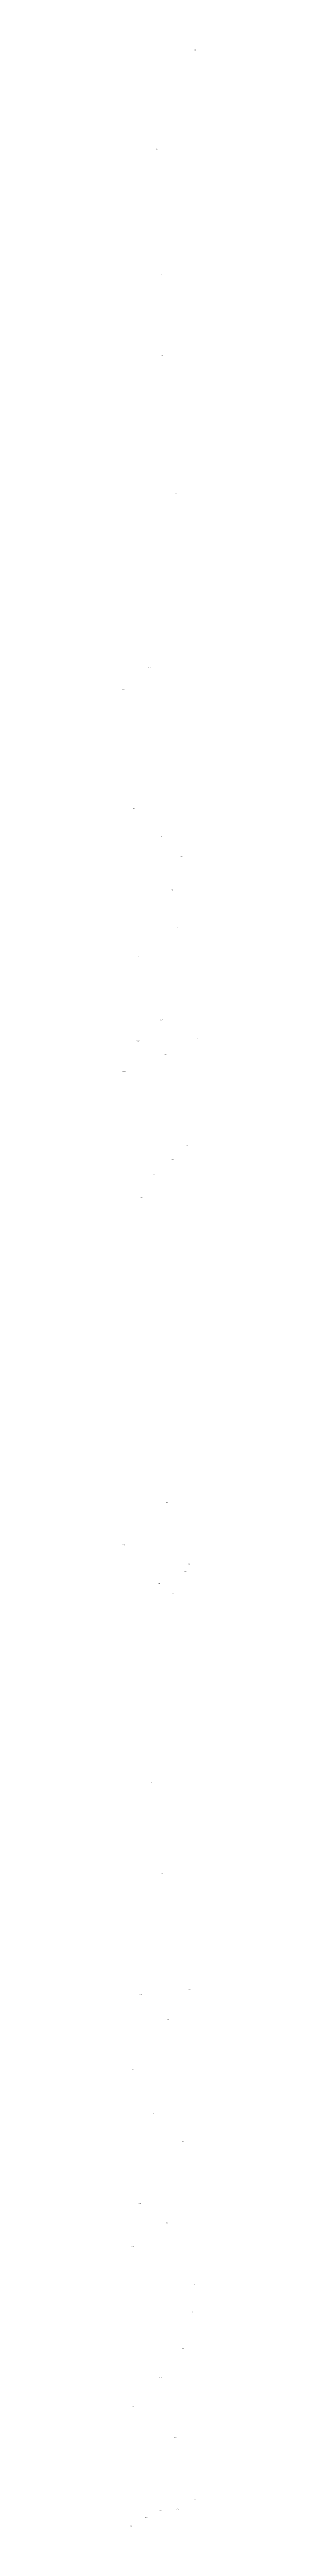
# Model space of a CAD drawing. Extents: x 212852 to 217021, y 173663 to 176722.
# Drawn here: x 213955 to 214013, y 173926 to 175797 of the extents above; entities that cross this region are included whole.
import ezdxf
from ezdxf.enums import TextEntityAlignment as Align

# ---------------------------------------------------------------- set-up
doc = ezdxf.new("R2010")
doc.units = 0
doc.header["$MEASUREMENT"] = 0
doc.layers.add('ADN', color=253, linetype='CONTINUOUS')

msp = doc.modelspace()

# ---------------------------------------------------------------- texts
at = {"layer": 'ADN'}
for s, p in [('378C', (214010.2, 175796.4)), ('360A', (213981.6, 175721.6)), ('355A', (213984.1, 175626.9)), ('514B', (213984.9, 175565.7)), ('515', (213996.1, 175461.3)), ('544A', (213996, 175348)), ('544B', (213975.6, 175330)), ('543C', (213955.9, 175313.3)), ('541D', (213963.7, 175223.6)), ('540B', (213985, 175202.4)), ('539B', (214000.1, 175187)), ('539E', (213993, 175161.9)), ('578H', (213997.1, 175133.7)), ('538D', (213966.7, 175111.6)), ('580Y', (214001.8, 175067.8)), ('584L2', (213984.7, 175063.7)), ('580R', (214012.3, 175049.7)), ('584M2', (213967.1, 175047.8)), ('584G2', (213987.6, 175037.6)), ('584E2', (213956.4, 175025.1)), ('396C', (213993.4, 174958.2)), ('396D', (214004.4, 174969.1)), ('396A', (213979.1, 174947.2)), ('395C', (213969.9, 174929.9)), ('378F', (213989.1, 174699.2)), ('380D', (213956.1, 174667.2)), ('378T', (213983, 174638)), ('378X', (214002.8, 174647.2)), ('378V', (214005.7, 174653)), ('378W', (213992.9, 174630.7)), ('378N', (213994.3, 174627.3)), ('314G', (213976.9, 174488)), ('285C', (213985.3, 174419.2)), ('348N', (213969, 174328)), ('284C', (214006, 174331.6)), ('283A', (213989.9, 174308.7)), ('341K', (213962.6, 174271.4)), ('340D', (213978.9, 174238.3)), ('339H', (214001.1, 174216.7)), ('408W2', (213968.7, 174170.1)), ('408K2', (213988.9, 174155.3)), ('408N2', (213962.8, 174137.7)), ('410F', (214010.1, 174108.7)), ('410E', (214008.6, 174088)), ('415E', (214001, 174060.5)), ('418F', (213984.1, 174038.7)), ('421N', (213962.6, 174016.6)), ('419F', (213995.2, 173993.3)), ('23Y3', (214010.5, 173946.3)), ('23X2', (213961.7, 173926.3)), ('23Y2', (213973.2, 173932.8)), ('23Z2', (213983.9, 173938.3)), ('23B2', (213997.1, 173939.2))]:
    msp.add_text(s, height=0.5, dxfattribs=at).set_placement(p, align=Align.MIDDLE_CENTER)

doc.saveas('drawing.dxf')
